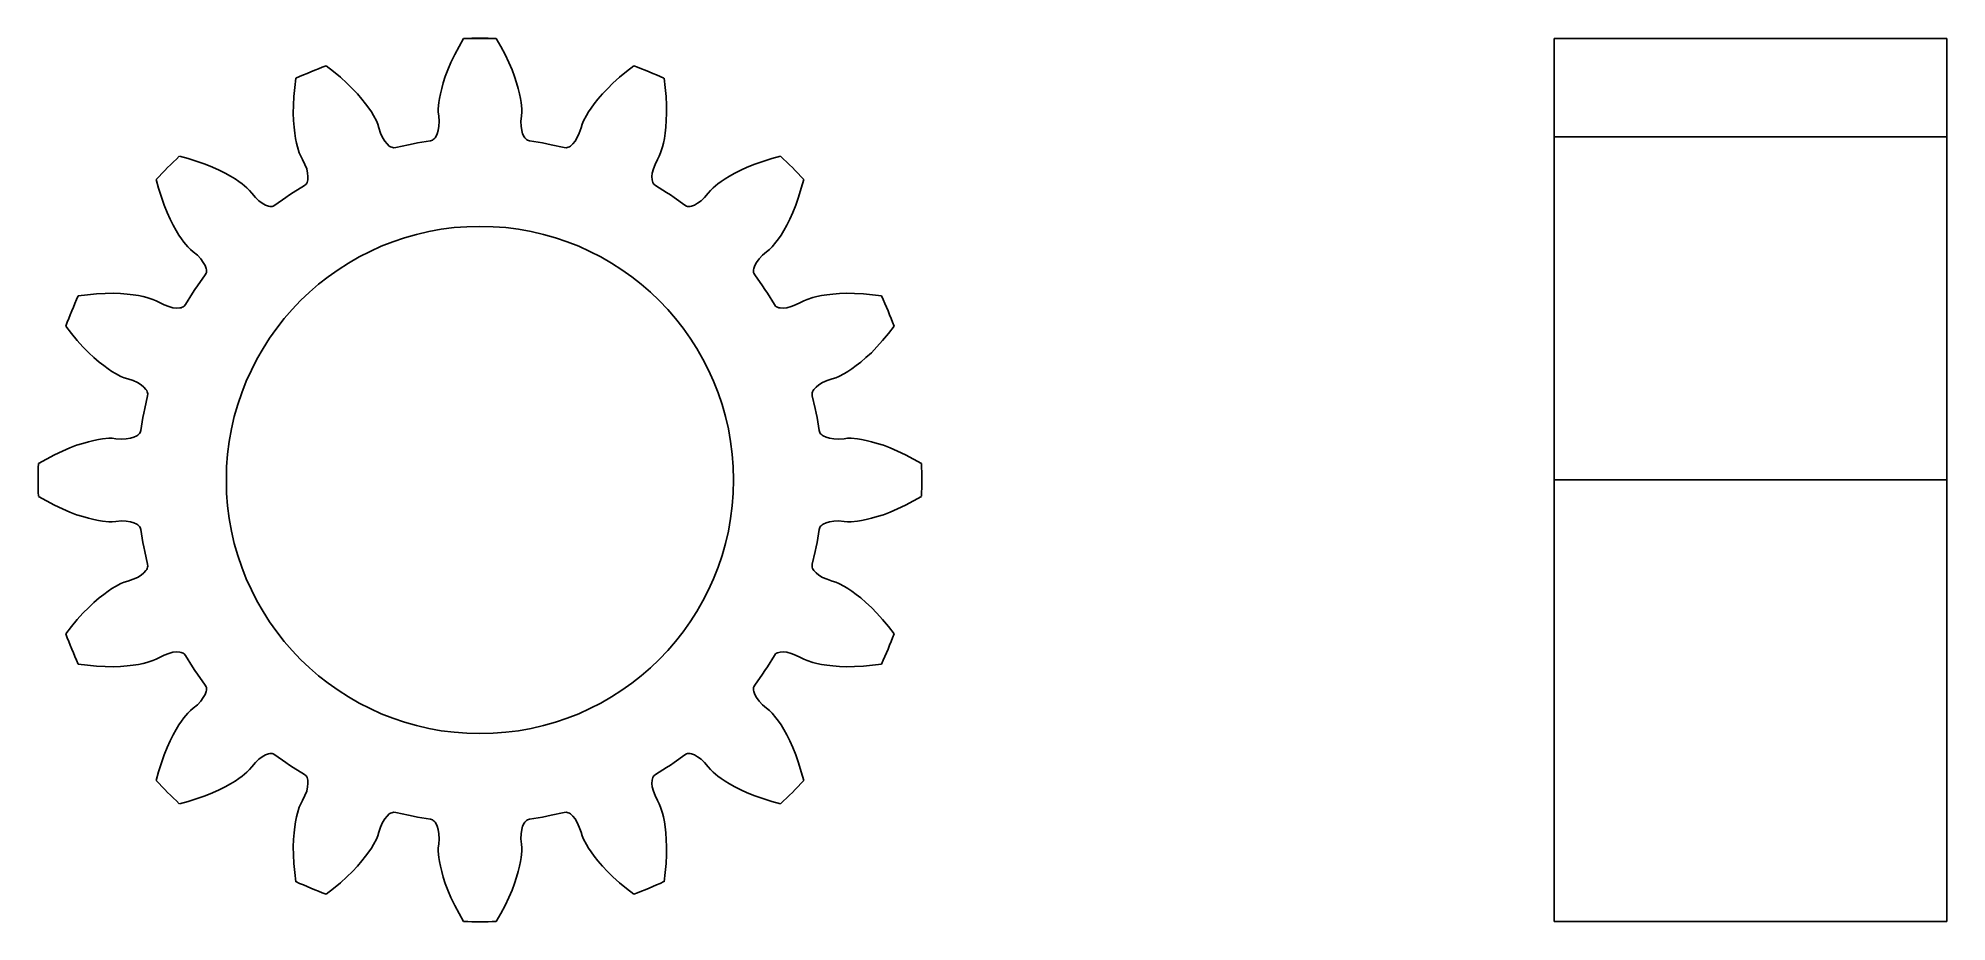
# Model space of a CAD drawing. Header units: millimetres. Extents: x -10140 to 28592, y 169 to 14599.
# Drawn here: x 3180.9 to 3297.5, y 168.6 to 222.6 of the extents above.
import ezdxf

# ---------------------------------------------------------------- set-up
doc = ezdxf.new("R2010")
doc.units = ezdxf.units.MM
doc.header["$LTSCALE"] = 0.2
doc.layers.add('layer1', color=7, linetype='Continuous')
doc.layers.add('layer3', color=7, linetype='Continuous')

msp = doc.modelspace()

# ---------------------------------------------------------------- linework, layer by layer
at = {"linetype": 'Continuous'}
for p, q in [((3206.86, 222.6), (3208.86, 222.6)), ((3273.51, 222.6), (3273.51, 168.64)), ((3273.51, 222.6), (3297.51, 222.6)), ((3273.51, 222.6), (3273.51, 216.6)), ((3297.51, 222.6), (3297.51, 168.64)), ((3273.51, 216.6), (3297.51, 216.6)), ((3273.51, 195.62), (3297.51, 195.62)), ((3273.51, 168.64), (3297.51, 168.64))]:
    msp.add_line(p, q, dxfattribs=at)
msp.add_circle((3207.86, 195.62), 15.5)
msp.add_circle((3207.86, 195.62), 15.5)
at = {"layer": 'layer1'}
for p, q in [((3206.32, 221.62), (3206.58, 222.12)), ((3206.58, 222.12), (3206.86, 222.6)), ((3208.86, 222.6), (3209.14, 222.12)), ((3209.14, 222.12), (3209.4, 221.62)), ((3198.46, 220.93), (3198.9, 220.59)), ((3198.9, 220.59), (3199.34, 220.23)), ((3205.74, 220.28), (3205.9, 220.69)), ((3205.9, 220.69), (3206.09, 221.14)), ((3206.09, 221.14), (3206.32, 221.62)), ((3209.4, 221.62), (3209.63, 221.14)), ((3209.63, 221.14), (3209.82, 220.69)), ((3209.82, 220.69), (3209.98, 220.28)), ((3216.38, 220.23), (3216.82, 220.59)), ((3216.82, 220.59), (3217.26, 220.93)), ((3196.49, 219.05), (3196.54, 219.61)), ((3196.54, 219.61), (3196.61, 220.17)), ((3199.34, 220.23), (3199.73, 219.88)), ((3199.73, 219.88), (3200.08, 219.53)), ((3200.08, 219.53), (3200.38, 219.21)), ((3205.44, 219.22), (3205.52, 219.54)), ((3205.52, 219.54), (3205.62, 219.89)), ((3205.62, 219.89), (3205.74, 220.28)), ((3209.98, 220.28), (3210.1, 219.89)), ((3210.1, 219.89), (3210.2, 219.54)), ((3210.2, 219.54), (3210.28, 219.22)), ((3215.34, 219.21), (3215.65, 219.53)), ((3215.65, 219.53), (3215.99, 219.88)), ((3215.99, 219.88), (3216.38, 220.23)), ((3219.11, 220.17), (3219.18, 219.61)), ((3219.18, 219.61), (3219.24, 219.05)), ((3196.45, 218.04), (3196.46, 218.52)), ((3196.46, 218.52), (3196.49, 219.05)), ((3200.38, 219.21), (3200.65, 218.9)), ((3200.65, 218.9), (3200.87, 218.61)), ((3200.87, 218.61), (3201.07, 218.35)), ((3201.07, 218.35), (3201.23, 218.11)), ((3205.31, 218.31), (3205.35, 218.69)), ((3205.31, 218.09), (3205.31, 218.31)), ((3205.35, 218.69), (3205.39, 218.94)), ((3205.39, 218.94), (3205.44, 219.22)), ((3210.28, 219.22), (3210.34, 218.94)), ((3210.34, 218.94), (3210.37, 218.69)), ((3210.37, 218.69), (3210.41, 218.31)), ((3210.41, 218.31), (3210.41, 218.09)), ((3214.5, 218.11), (3214.65, 218.35)), ((3214.65, 218.35), (3214.85, 218.61)), ((3214.85, 218.61), (3215.07, 218.9)), ((3215.07, 218.9), (3215.34, 219.21)), ((3219.24, 219.05), (3219.26, 218.52)), ((3219.26, 218.52), (3219.27, 218.04)), ((3196.47, 217.59), (3196.45, 218.04)), ((3196.5, 217.18), (3196.47, 217.59)), ((3196.54, 216.82), (3196.5, 217.18)), ((3201.23, 218.11), (3201.35, 217.89)), ((3201.35, 217.89), (3201.53, 217.56)), ((3201.53, 217.56), (3201.62, 217.36)), ((3201.62, 217.36), (3201.68, 217.14)), ((3201.68, 217.14), (3201.79, 216.82)), ((3205.25, 216.77), (3205.31, 216.98)), ((3205.34, 217.87), (3205.31, 218.09)), ((3205.31, 216.98), (3205.35, 217.24)), ((3205.36, 217.53), (3205.34, 217.87)), ((3205.35, 217.24), (3205.36, 217.53)), ((3210.39, 217.87), (3210.36, 217.53)), ((3210.36, 217.53), (3210.37, 217.24)), ((3210.37, 217.24), (3210.41, 216.98)), ((3210.41, 218.09), (3210.39, 217.87)), ((3210.41, 216.98), (3210.47, 216.77)), ((3213.93, 216.82), (3214.04, 217.14)), ((3214.04, 217.14), (3214.11, 217.36)), ((3214.11, 217.36), (3214.19, 217.56)), ((3214.19, 217.56), (3214.37, 217.89)), ((3214.37, 217.89), (3214.5, 218.11)), ((3219.22, 217.18), (3219.18, 216.82)), ((3219.25, 217.59), (3219.22, 217.18)), ((3219.27, 218.04), (3219.25, 217.59)), ((3196.59, 216.49), (3196.54, 216.82)), ((3196.65, 216.21), (3196.59, 216.49)), ((3196.71, 215.97), (3196.65, 216.21)), ((3196.82, 215.61), (3196.71, 215.97)), ((3201.79, 216.82), (3201.91, 216.55)), ((3201.91, 216.55), (3202.04, 216.33)), ((3202.04, 216.33), (3202.18, 216.16)), ((3202.18, 216.16), (3202.32, 216.03)), ((3202.32, 216.03), (3202.4, 215.98)), ((3202.4, 215.98), (3202.47, 215.95)), ((3202.47, 215.95), (3202.53, 215.93)), ((3202.53, 215.93), (3202.6, 215.92)), ((3202.6, 215.92), (3202.71, 215.93)), ((3202.71, 215.93), (3203.5, 216.11)), ((3203.5, 216.11), (3203.77, 216.17)), ((3203.77, 216.17), (3204.04, 216.22)), ((3204.04, 216.22), (3204.84, 216.35)), ((3204.84, 216.35), (3204.95, 216.38)), ((3204.95, 216.38), (3205.01, 216.42)), ((3205.01, 216.42), (3205.07, 216.47)), ((3205.07, 216.47), (3205.12, 216.52)), ((3205.12, 216.52), (3205.17, 216.59)), ((3205.17, 216.59), (3205.25, 216.77)), ((3210.47, 216.77), (3210.56, 216.59)), ((3210.56, 216.59), (3210.6, 216.52)), ((3210.6, 216.52), (3210.66, 216.47)), ((3210.66, 216.47), (3210.71, 216.42)), ((3210.71, 216.42), (3210.77, 216.38)), ((3210.77, 216.38), (3210.88, 216.35)), ((3210.88, 216.35), (3211.68, 216.22)), ((3211.68, 216.22), (3211.95, 216.17)), ((3211.95, 216.17), (3212.22, 216.11)), ((3212.22, 216.11), (3213.01, 215.93)), ((3213.01, 215.93), (3213.12, 215.92)), ((3213.12, 215.92), (3213.19, 215.93)), ((3213.19, 215.93), (3213.26, 215.95)), ((3213.26, 215.95), (3213.33, 215.98)), ((3213.33, 215.98), (3213.4, 216.03)), ((3213.4, 216.03), (3213.54, 216.16)), ((3213.54, 216.16), (3213.68, 216.33)), ((3213.68, 216.33), (3213.81, 216.55)), ((3213.81, 216.55), (3213.93, 216.82)), ((3219.01, 215.97), (3218.9, 215.61)), ((3219.07, 216.21), (3219.01, 215.97)), ((3219.13, 216.49), (3219.07, 216.21)), ((3219.18, 216.82), (3219.13, 216.49)), ((3189.49, 215.4), (3190.03, 215.26)), ((3190.03, 215.26), (3190.57, 215.09)), ((3190.57, 215.09), (3191.07, 214.92)), ((3191.07, 214.92), (3191.52, 214.74)), ((3191.52, 214.74), (3191.92, 214.55)), ((3196.91, 215.41), (3196.82, 215.61)), ((3197.01, 215.21), (3196.91, 215.41)), ((3197.16, 214.91), (3197.01, 215.21)), ((3197.27, 214.63), (3197.16, 214.91)), ((3197.33, 214.38), (3197.27, 214.63)), ((3218.46, 214.63), (3218.39, 214.38)), ((3218.56, 214.91), (3218.46, 214.63)), ((3218.71, 215.21), (3218.56, 214.91)), ((3218.81, 215.41), (3218.71, 215.21)), ((3218.9, 215.61), (3218.81, 215.41)), ((3223.8, 214.55), (3224.2, 214.74)), ((3224.2, 214.74), (3224.66, 214.92)), ((3224.66, 214.92), (3225.15, 215.09)), ((3225.15, 215.09), (3225.69, 215.26)), ((3225.69, 215.26), (3226.23, 215.4)), ((3188.22, 213.45), (3188.08, 213.99)), ((3191.92, 214.55), (3192.29, 214.37)), ((3192.29, 214.37), (3192.61, 214.19)), ((3192.61, 214.19), (3192.89, 214.02)), ((3192.89, 214.02), (3193.12, 213.86)), ((3193.12, 213.86), (3193.33, 213.71)), ((3193.33, 213.71), (3193.62, 213.47)), ((3193.62, 213.47), (3193.77, 213.31)), ((3196.45, 213.19), (3197.14, 213.62)), ((3197.14, 213.62), (3197.23, 213.69)), ((3197.23, 213.69), (3197.27, 213.75)), ((3197.27, 213.75), (3197.3, 213.81)), ((3197.3, 213.81), (3197.33, 213.88)), ((3197.35, 214.16), (3197.33, 214.38)), ((3197.33, 213.88), (3197.34, 213.97)), ((3197.34, 213.97), (3197.35, 214.16)), ((3218.39, 214.38), (3218.37, 214.16)), ((3218.37, 214.16), (3218.38, 213.97)), ((3218.38, 213.97), (3218.4, 213.88)), ((3218.4, 213.88), (3218.42, 213.81)), ((3218.42, 213.81), (3218.45, 213.75)), ((3218.45, 213.75), (3218.49, 213.69)), ((3218.49, 213.69), (3218.58, 213.62)), ((3218.58, 213.62), (3219.27, 213.19)), ((3221.95, 213.31), (3222.11, 213.47)), ((3222.11, 213.47), (3222.4, 213.71)), ((3222.4, 213.71), (3222.6, 213.86)), ((3222.6, 213.86), (3222.84, 214.02)), ((3222.84, 214.02), (3223.11, 214.19)), ((3223.11, 214.19), (3223.43, 214.37)), ((3223.43, 214.37), (3223.8, 214.55)), ((3227.65, 213.99), (3227.5, 213.45)), ((3188.39, 212.91), (3188.22, 213.45)), ((3188.56, 212.41), (3188.39, 212.91)), ((3188.75, 211.96), (3188.56, 212.41)), ((3193.77, 213.31), (3193.91, 213.14)), ((3193.91, 213.14), (3194.14, 212.89)), ((3194.14, 212.89), (3194.35, 212.68)), ((3194.35, 212.68), (3194.56, 212.53)), ((3194.56, 212.53), (3194.76, 212.42)), ((3194.76, 212.42), (3194.94, 212.36)), ((3194.94, 212.36), (3195.02, 212.34)), ((3195.02, 212.34), (3195.1, 212.34)), ((3195.1, 212.34), (3195.17, 212.34)), ((3195.17, 212.34), (3195.23, 212.36)), ((3195.23, 212.36), (3195.33, 212.41)), ((3195.33, 212.41), (3195.99, 212.89)), ((3195.99, 212.89), (3196.22, 213.04)), ((3196.22, 213.04), (3196.45, 213.19)), ((3219.27, 213.19), (3219.5, 213.04)), ((3219.5, 213.04), (3219.73, 212.89)), ((3219.73, 212.89), (3220.39, 212.41)), ((3220.39, 212.41), (3220.49, 212.36)), ((3220.49, 212.36), (3220.55, 212.34)), ((3220.55, 212.34), (3220.63, 212.34)), ((3220.63, 212.34), (3220.7, 212.34)), ((3220.7, 212.34), (3220.79, 212.36)), ((3220.79, 212.36), (3220.97, 212.42)), ((3220.97, 212.42), (3221.16, 212.53)), ((3221.16, 212.53), (3221.37, 212.68)), ((3221.37, 212.68), (3221.59, 212.89)), ((3221.59, 212.89), (3221.81, 213.14)), ((3221.81, 213.14), (3221.95, 213.31)), ((3227.16, 212.41), (3226.98, 211.96)), ((3227.33, 212.91), (3227.16, 212.41)), ((3227.5, 213.45), (3227.33, 212.91)), ((3188.93, 211.56), (3188.75, 211.96)), ((3189.11, 211.19), (3188.93, 211.56)), ((3189.29, 210.87), (3189.11, 211.19)), ((3226.61, 211.19), (3226.43, 210.87)), ((3226.79, 211.56), (3226.61, 211.19)), ((3226.98, 211.96), (3226.79, 211.56)), ((3189.46, 210.59), (3189.29, 210.87)), ((3189.62, 210.36), (3189.46, 210.59)), ((3189.77, 210.15), (3189.62, 210.36)), ((3190.01, 209.86), (3189.77, 210.15)), ((3225.95, 210.15), (3225.71, 209.86)), ((3226.1, 210.36), (3225.95, 210.15)), ((3226.26, 210.59), (3226.1, 210.36)), ((3226.43, 210.87), (3226.26, 210.59)), ((3190.17, 209.71), (3190.01, 209.86)), ((3190.34, 209.57), (3190.17, 209.71)), ((3190.59, 209.35), (3190.34, 209.57)), ((3190.8, 209.13), (3190.59, 209.35)), ((3190.95, 208.92), (3190.8, 209.13)), ((3191.06, 208.72), (3190.95, 208.92)), ((3224.77, 208.92), (3224.66, 208.72)), ((3224.92, 209.13), (3224.77, 208.92)), ((3225.13, 209.35), (3224.92, 209.13)), ((3225.38, 209.57), (3225.13, 209.35)), ((3225.55, 209.71), (3225.38, 209.57)), ((3225.71, 209.86), (3225.55, 209.71)), ((3190.6, 207.49), (3191.07, 208.15)), ((3191.12, 208.54), (3191.06, 208.72)), ((3191.07, 208.15), (3191.12, 208.25)), ((3191.14, 208.46), (3191.12, 208.54)), ((3191.12, 208.25), (3191.14, 208.31)), ((3191.14, 208.38), (3191.14, 208.46)), ((3191.14, 208.31), (3191.14, 208.38)), ((3224.6, 208.54), (3224.58, 208.46)), ((3224.58, 208.46), (3224.58, 208.38)), ((3224.58, 208.38), (3224.58, 208.31)), ((3224.58, 208.31), (3224.6, 208.25)), ((3224.66, 208.72), (3224.6, 208.54)), ((3224.6, 208.25), (3224.65, 208.15)), ((3224.65, 208.15), (3225.13, 207.49)), ((3183.31, 206.87), (3183.87, 206.94)), ((3183.87, 206.94), (3184.43, 206.99)), ((3184.43, 206.99), (3184.96, 207.02)), ((3184.96, 207.02), (3185.45, 207.03)), ((3185.45, 207.03), (3185.89, 207.01)), ((3185.89, 207.01), (3186.3, 206.98)), ((3186.3, 206.98), (3186.66, 206.94)), ((3186.66, 206.94), (3186.99, 206.89)), ((3186.99, 206.89), (3187.27, 206.83)), ((3187.27, 206.83), (3187.51, 206.77)), ((3187.51, 206.77), (3187.87, 206.66)), ((3187.87, 206.66), (3188.07, 206.57)), ((3188.07, 206.57), (3188.27, 206.47)), ((3188.27, 206.47), (3188.57, 206.32)), ((3189.86, 206.34), (3190.29, 207.03)), ((3190.29, 207.03), (3190.44, 207.26)), ((3190.44, 207.26), (3190.6, 207.49)), ((3225.13, 207.49), (3225.28, 207.26)), ((3225.28, 207.26), (3225.43, 207.03)), ((3225.43, 207.03), (3225.86, 206.34)), ((3227.15, 206.32), (3227.45, 206.47)), ((3227.45, 206.47), (3227.65, 206.57)), ((3227.65, 206.57), (3227.85, 206.66)), ((3227.85, 206.66), (3228.21, 206.77)), ((3228.21, 206.77), (3228.45, 206.83)), ((3228.45, 206.83), (3228.74, 206.89)), ((3228.74, 206.89), (3229.06, 206.94)), ((3229.06, 206.94), (3229.42, 206.98)), ((3229.42, 206.98), (3229.83, 207.01)), ((3229.83, 207.01), (3230.28, 207.03)), ((3230.28, 207.03), (3230.76, 207.02)), ((3230.76, 207.02), (3231.29, 206.99)), ((3231.29, 206.99), (3231.85, 206.94)), ((3231.85, 206.94), (3232.41, 206.87)), ((3188.57, 206.32), (3188.85, 206.22)), ((3188.85, 206.22), (3189.1, 206.15)), ((3189.1, 206.15), (3189.32, 206.13)), ((3189.32, 206.13), (3189.51, 206.14)), ((3189.51, 206.14), (3189.6, 206.15)), ((3189.6, 206.15), (3189.67, 206.18)), ((3189.67, 206.18), (3189.73, 206.21)), ((3189.73, 206.21), (3189.79, 206.25)), ((3189.79, 206.25), (3189.86, 206.34)), ((3225.86, 206.34), (3225.93, 206.25)), ((3225.93, 206.25), (3225.99, 206.21)), ((3225.99, 206.21), (3226.05, 206.18)), ((3226.05, 206.18), (3226.12, 206.15)), ((3226.12, 206.15), (3226.21, 206.14)), ((3226.21, 206.14), (3226.4, 206.13)), ((3226.4, 206.13), (3226.62, 206.15)), ((3226.62, 206.15), (3226.87, 206.22)), ((3226.87, 206.22), (3227.15, 206.32)), ((3182.89, 204.58), (3182.55, 205.02)), ((3183.25, 204.14), (3182.89, 204.58)), ((3183.6, 203.75), (3183.25, 204.14)), ((3232.47, 204.14), (3232.12, 203.75)), ((3232.83, 204.58), (3232.47, 204.14)), ((3233.17, 205.02), (3232.83, 204.58)), ((3183.95, 203.4), (3183.6, 203.75)), ((3184.27, 203.1), (3183.95, 203.4)), ((3184.58, 202.83), (3184.27, 203.1)), ((3231.45, 203.1), (3231.14, 202.83)), ((3231.78, 203.4), (3231.45, 203.1)), ((3232.12, 203.75), (3231.78, 203.4)), ((3184.87, 202.61), (3184.58, 202.83)), ((3185.13, 202.41), (3184.87, 202.61)), ((3185.37, 202.26), (3185.13, 202.41)), ((3185.59, 202.13), (3185.37, 202.26)), ((3185.92, 201.95), (3185.59, 202.13)), ((3186.12, 201.86), (3185.92, 201.95)), ((3186.34, 201.8), (3186.12, 201.86)), ((3186.66, 201.69), (3186.34, 201.8)), ((3229.38, 201.8), (3229.07, 201.69)), ((3229.6, 201.86), (3229.38, 201.8)), ((3229.8, 201.95), (3229.6, 201.86)), ((3230.13, 202.13), (3229.8, 201.95)), ((3230.35, 202.26), (3230.13, 202.13)), ((3230.59, 202.41), (3230.35, 202.26)), ((3230.85, 202.61), (3230.59, 202.41)), ((3231.14, 202.83), (3230.85, 202.61)), ((3186.93, 201.57), (3186.66, 201.69)), ((3187.15, 201.44), (3186.93, 201.57)), ((3187.32, 201.3), (3187.15, 201.44)), ((3187.45, 201.16), (3187.32, 201.3)), ((3187.37, 199.98), (3187.55, 200.77)), ((3187.5, 201.09), (3187.45, 201.16)), ((3187.53, 201.01), (3187.5, 201.09)), ((3187.55, 200.95), (3187.53, 201.01)), ((3187.56, 200.88), (3187.55, 200.95)), ((3187.55, 200.77), (3187.56, 200.88)), ((3228.17, 200.95), (3228.16, 200.88)), ((3228.16, 200.88), (3228.17, 200.77)), ((3228.19, 201.01), (3228.17, 200.95)), ((3228.17, 200.77), (3228.35, 199.98)), ((3228.22, 201.09), (3228.19, 201.01)), ((3228.27, 201.16), (3228.22, 201.09)), ((3228.4, 201.3), (3228.27, 201.16)), ((3228.57, 201.44), (3228.4, 201.3)), ((3228.8, 201.57), (3228.57, 201.44)), ((3229.07, 201.69), (3228.8, 201.57)), ((3187.26, 199.44), (3187.31, 199.71)), ((3187.31, 199.71), (3187.37, 199.98)), ((3228.35, 199.98), (3228.41, 199.71)), ((3228.41, 199.71), (3228.46, 199.44)), ((3186.71, 198.23), (3186.89, 198.32)), ((3186.89, 198.32), (3186.96, 198.36)), ((3186.96, 198.36), (3187.01, 198.42)), ((3187.01, 198.42), (3187.06, 198.47)), ((3187.06, 198.47), (3187.1, 198.53)), ((3187.1, 198.53), (3187.13, 198.64)), ((3187.13, 198.64), (3187.26, 199.44)), ((3228.46, 199.44), (3228.59, 198.64)), ((3228.59, 198.64), (3228.63, 198.53)), ((3228.63, 198.53), (3228.66, 198.47)), ((3228.66, 198.47), (3228.71, 198.42)), ((3228.71, 198.42), (3228.77, 198.36)), ((3228.77, 198.36), (3228.84, 198.32)), ((3228.84, 198.32), (3229.01, 198.23)), ((3181.37, 196.9), (3181.86, 197.16)), ((3181.86, 197.16), (3182.34, 197.39)), ((3182.34, 197.39), (3182.79, 197.58)), ((3182.79, 197.58), (3183.21, 197.74)), ((3183.21, 197.74), (3183.59, 197.86)), ((3183.59, 197.86), (3183.94, 197.96)), ((3183.94, 197.96), (3184.26, 198.04)), ((3184.26, 198.04), (3184.55, 198.1)), ((3184.55, 198.1), (3184.79, 198.13)), ((3184.79, 198.13), (3185.17, 198.17)), ((3185.17, 198.17), (3185.39, 198.17)), ((3185.39, 198.17), (3185.61, 198.14)), ((3185.61, 198.14), (3185.95, 198.12)), ((3185.95, 198.12), (3186.24, 198.13)), ((3186.24, 198.13), (3186.5, 198.17)), ((3186.5, 198.17), (3186.71, 198.23)), ((3229.01, 198.23), (3229.22, 198.17)), ((3229.22, 198.17), (3229.48, 198.13)), ((3229.48, 198.13), (3229.78, 198.12)), ((3229.78, 198.12), (3230.11, 198.14)), ((3230.11, 198.14), (3230.33, 198.17)), ((3230.33, 198.17), (3230.55, 198.17)), ((3230.55, 198.17), (3230.93, 198.13)), ((3230.93, 198.13), (3231.18, 198.1)), ((3231.18, 198.1), (3231.46, 198.04)), ((3231.46, 198.04), (3231.78, 197.96)), ((3231.78, 197.96), (3232.13, 197.86)), ((3232.13, 197.86), (3232.52, 197.74)), ((3232.52, 197.74), (3232.93, 197.58)), ((3232.93, 197.58), (3233.38, 197.39)), ((3233.38, 197.39), (3233.86, 197.16)), ((3233.86, 197.16), (3234.36, 196.9)), ((3180.88, 196.62), (3181.37, 196.9)), ((3234.36, 196.9), (3234.84, 196.62)), ((3181.37, 194.34), (3180.88, 194.62)), ((3181.86, 194.08), (3181.37, 194.34)), ((3182.34, 193.85), (3181.86, 194.08)), ((3182.79, 193.66), (3182.34, 193.85)), ((3183.21, 193.5), (3182.79, 193.66)), ((3232.93, 193.66), (3232.52, 193.5)), ((3233.38, 193.85), (3232.93, 193.66)), ((3233.86, 194.08), (3233.38, 193.85)), ((3234.36, 194.34), (3233.86, 194.08)), ((3234.84, 194.62), (3234.36, 194.34)), ((3183.59, 193.38), (3183.21, 193.5)), ((3183.94, 193.28), (3183.59, 193.38)), ((3184.26, 193.2), (3183.94, 193.28)), ((3184.55, 193.14), (3184.26, 193.2)), ((3184.79, 193.11), (3184.55, 193.14)), ((3185.17, 193.07), (3184.79, 193.11)), ((3185.39, 193.07), (3185.17, 193.07)), ((3185.61, 193.09), (3185.39, 193.07)), ((3185.95, 193.12), (3185.61, 193.09)), ((3186.24, 193.11), (3185.95, 193.12)), ((3186.5, 193.07), (3186.24, 193.11)), ((3186.71, 193.01), (3186.5, 193.07)), ((3186.89, 192.92), (3186.71, 193.01)), ((3186.96, 192.88), (3186.89, 192.92)), ((3187.01, 192.82), (3186.96, 192.88)), ((3187.06, 192.77), (3187.01, 192.82)), ((3187.1, 192.71), (3187.06, 192.77)), ((3187.13, 192.6), (3187.1, 192.71)), ((3187.26, 191.8), (3187.13, 192.6)), ((3228.59, 192.6), (3228.46, 191.8)), ((3228.63, 192.71), (3228.59, 192.6)), ((3228.66, 192.77), (3228.63, 192.71)), ((3228.71, 192.82), (3228.66, 192.77)), ((3228.77, 192.88), (3228.71, 192.82)), ((3228.84, 192.92), (3228.77, 192.88)), ((3229.01, 193.01), (3228.84, 192.92)), ((3229.22, 193.07), (3229.01, 193.01)), ((3229.48, 193.11), (3229.22, 193.07)), ((3229.78, 193.12), (3229.48, 193.11)), ((3230.11, 193.09), (3229.78, 193.12)), ((3230.33, 193.07), (3230.11, 193.09)), ((3230.55, 193.07), (3230.33, 193.07)), ((3230.93, 193.11), (3230.55, 193.07)), ((3231.18, 193.14), (3230.93, 193.11)), ((3231.46, 193.2), (3231.18, 193.14)), ((3231.78, 193.28), (3231.46, 193.2)), ((3232.13, 193.38), (3231.78, 193.28)), ((3232.52, 193.5), (3232.13, 193.38)), ((3187.31, 191.53), (3187.26, 191.8)), ((3187.37, 191.26), (3187.31, 191.53)), ((3228.41, 191.53), (3228.35, 191.26)), ((3228.46, 191.8), (3228.41, 191.53)), ((3187.55, 190.47), (3187.37, 191.26)), ((3187.45, 190.08), (3187.5, 190.15)), ((3187.5, 190.15), (3187.53, 190.22)), ((3187.53, 190.22), (3187.55, 190.29)), ((3187.56, 190.36), (3187.55, 190.47)), ((3187.55, 190.29), (3187.56, 190.36)), ((3228.17, 190.47), (3228.16, 190.36)), ((3228.16, 190.36), (3228.17, 190.29)), ((3228.35, 191.26), (3228.17, 190.47)), ((3228.17, 190.29), (3228.19, 190.22)), ((3228.19, 190.22), (3228.22, 190.15)), ((3228.22, 190.15), (3228.27, 190.08)), ((3185.13, 188.83), (3185.37, 188.98)), ((3185.37, 188.98), (3185.59, 189.11)), ((3185.59, 189.11), (3185.92, 189.29)), ((3185.92, 189.29), (3186.12, 189.37)), ((3186.12, 189.37), (3186.34, 189.44)), ((3186.34, 189.44), (3186.66, 189.55)), ((3186.66, 189.55), (3186.93, 189.67)), ((3186.93, 189.67), (3187.15, 189.8)), ((3187.15, 189.8), (3187.32, 189.94)), ((3187.32, 189.94), (3187.45, 190.08)), ((3228.27, 190.08), (3228.4, 189.94)), ((3228.4, 189.94), (3228.57, 189.8)), ((3228.57, 189.8), (3228.8, 189.67)), ((3228.8, 189.67), (3229.07, 189.55)), ((3229.07, 189.55), (3229.38, 189.44)), ((3229.38, 189.44), (3229.6, 189.37)), ((3229.6, 189.37), (3229.8, 189.29)), ((3229.8, 189.29), (3230.13, 189.11)), ((3230.13, 189.11), (3230.35, 188.98)), ((3230.35, 188.98), (3230.59, 188.83)), ((3183.6, 187.49), (3183.95, 187.83)), ((3183.95, 187.83), (3184.27, 188.14)), ((3184.27, 188.14), (3184.58, 188.41)), ((3184.58, 188.41), (3184.87, 188.63)), ((3184.87, 188.63), (3185.13, 188.83)), ((3230.59, 188.83), (3230.85, 188.63)), ((3230.85, 188.63), (3231.14, 188.41)), ((3231.14, 188.41), (3231.45, 188.14)), ((3231.45, 188.14), (3231.78, 187.83)), ((3231.78, 187.83), (3232.12, 187.49)), ((3182.55, 186.22), (3182.89, 186.66)), ((3182.89, 186.66), (3183.25, 187.1)), ((3183.25, 187.1), (3183.6, 187.49)), ((3232.12, 187.49), (3232.47, 187.1)), ((3232.47, 187.1), (3232.83, 186.66)), ((3232.83, 186.66), (3233.17, 186.22)), ((3183.87, 184.3), (3183.31, 184.37)), ((3186.66, 184.3), (3186.3, 184.26)), ((3186.99, 184.35), (3186.66, 184.3)), ((3187.27, 184.41), (3186.99, 184.35)), ((3187.51, 184.47), (3187.27, 184.41)), ((3187.87, 184.58), (3187.51, 184.47)), ((3188.07, 184.67), (3187.87, 184.58)), ((3188.27, 184.77), (3188.07, 184.67)), ((3188.57, 184.92), (3188.27, 184.77)), ((3188.85, 185.02), (3188.57, 184.92)), ((3189.1, 185.09), (3188.85, 185.02)), ((3189.32, 185.11), (3189.1, 185.09)), ((3189.51, 185.1), (3189.32, 185.11)), ((3189.6, 185.08), (3189.51, 185.1)), ((3189.67, 185.06), (3189.6, 185.08)), ((3189.73, 185.03), (3189.67, 185.06)), ((3189.79, 184.99), (3189.73, 185.03)), ((3189.86, 184.9), (3189.79, 184.99)), ((3190.29, 184.21), (3189.86, 184.9)), ((3225.86, 184.9), (3225.43, 184.21)), ((3225.93, 184.99), (3225.86, 184.9)), ((3225.99, 185.03), (3225.93, 184.99)), ((3226.05, 185.06), (3225.99, 185.03)), ((3226.12, 185.08), (3226.05, 185.06)), ((3226.21, 185.1), (3226.12, 185.08)), ((3226.4, 185.11), (3226.21, 185.1)), ((3226.62, 185.09), (3226.4, 185.11)), ((3226.87, 185.02), (3226.62, 185.09)), ((3227.15, 184.92), (3226.87, 185.02)), ((3227.45, 184.77), (3227.15, 184.92)), ((3227.65, 184.67), (3227.45, 184.77)), ((3227.85, 184.58), (3227.65, 184.67)), ((3228.21, 184.47), (3227.85, 184.58)), ((3228.45, 184.41), (3228.21, 184.47)), ((3228.74, 184.35), (3228.45, 184.41)), ((3229.06, 184.3), (3228.74, 184.35)), ((3229.42, 184.26), (3229.06, 184.3)), ((3232.41, 184.37), (3231.85, 184.3)), ((3184.43, 184.25), (3183.87, 184.3)), ((3184.96, 184.22), (3184.43, 184.25)), ((3185.45, 184.21), (3184.96, 184.22)), ((3185.89, 184.23), (3185.45, 184.21)), ((3186.3, 184.26), (3185.89, 184.23)), ((3190.44, 183.98), (3190.29, 184.21)), ((3190.6, 183.75), (3190.44, 183.98)), ((3191.07, 183.09), (3190.6, 183.75)), ((3225.13, 183.75), (3224.65, 183.09)), ((3225.28, 183.98), (3225.13, 183.75)), ((3225.43, 184.21), (3225.28, 183.98)), ((3229.83, 184.23), (3229.42, 184.26)), ((3230.28, 184.21), (3229.83, 184.23)), ((3230.76, 184.22), (3230.28, 184.21)), ((3231.29, 184.25), (3230.76, 184.22)), ((3231.85, 184.3), (3231.29, 184.25)), ((3190.59, 181.89), (3190.8, 182.11)), ((3190.8, 182.11), (3190.95, 182.32)), ((3190.95, 182.32), (3191.06, 182.51)), ((3191.06, 182.51), (3191.12, 182.69)), ((3191.12, 182.99), (3191.07, 183.09)), ((3191.14, 182.93), (3191.12, 182.99)), ((3191.12, 182.69), (3191.14, 182.78)), ((3191.14, 182.86), (3191.14, 182.93)), ((3191.14, 182.78), (3191.14, 182.86)), ((3224.6, 182.99), (3224.58, 182.93)), ((3224.58, 182.93), (3224.58, 182.86)), ((3224.58, 182.86), (3224.58, 182.78)), ((3224.58, 182.78), (3224.6, 182.69)), ((3224.65, 183.09), (3224.6, 182.99)), ((3224.6, 182.69), (3224.66, 182.51)), ((3224.66, 182.51), (3224.77, 182.32)), ((3224.77, 182.32), (3224.92, 182.11)), ((3224.92, 182.11), (3225.13, 181.89)), ((3189.46, 180.65), (3189.62, 180.88)), ((3189.62, 180.88), (3189.77, 181.09)), ((3189.77, 181.09), (3190.01, 181.37)), ((3190.01, 181.37), (3190.17, 181.53)), ((3190.17, 181.53), (3190.34, 181.67)), ((3190.34, 181.67), (3190.59, 181.89)), ((3225.13, 181.89), (3225.38, 181.67)), ((3225.38, 181.67), (3225.55, 181.53)), ((3225.55, 181.53), (3225.71, 181.37)), ((3225.71, 181.37), (3225.95, 181.09)), ((3225.95, 181.09), (3226.1, 180.88)), ((3226.1, 180.88), (3226.26, 180.65)), ((3188.75, 179.28), (3188.93, 179.68)), ((3188.93, 179.68), (3189.11, 180.05)), ((3189.11, 180.05), (3189.29, 180.37)), ((3189.29, 180.37), (3189.46, 180.65)), ((3226.26, 180.65), (3226.43, 180.37)), ((3226.43, 180.37), (3226.61, 180.05)), ((3226.61, 180.05), (3226.79, 179.68)), ((3226.79, 179.68), (3226.98, 179.28)), ((3188.39, 178.33), (3188.56, 178.82)), ((3188.56, 178.82), (3188.75, 179.28)), ((3194.35, 178.56), (3194.14, 178.35)), ((3194.56, 178.71), (3194.35, 178.56)), ((3194.76, 178.82), (3194.56, 178.71)), ((3194.94, 178.88), (3194.76, 178.82)), ((3195.02, 178.9), (3194.94, 178.88)), ((3195.1, 178.9), (3195.02, 178.9)), ((3195.17, 178.9), (3195.1, 178.9)), ((3195.23, 178.88), (3195.17, 178.9)), ((3195.33, 178.83), (3195.23, 178.88)), ((3195.99, 178.35), (3195.33, 178.83)), ((3220.39, 178.83), (3219.73, 178.35)), ((3220.49, 178.88), (3220.39, 178.83)), ((3220.55, 178.9), (3220.49, 178.88)), ((3220.63, 178.9), (3220.55, 178.9)), ((3220.7, 178.9), (3220.63, 178.9)), ((3220.79, 178.88), (3220.7, 178.9)), ((3220.97, 178.82), (3220.79, 178.88)), ((3221.16, 178.71), (3220.97, 178.82)), ((3221.37, 178.56), (3221.16, 178.71)), ((3221.59, 178.35), (3221.37, 178.56)), ((3226.98, 179.28), (3227.16, 178.82)), ((3227.16, 178.82), (3227.33, 178.33)), ((3188.08, 177.25), (3188.22, 177.79)), ((3188.22, 177.79), (3188.39, 178.33)), ((3193.12, 177.38), (3192.89, 177.22)), ((3193.33, 177.53), (3193.12, 177.38)), ((3193.62, 177.77), (3193.33, 177.53)), ((3193.77, 177.93), (3193.62, 177.77)), ((3193.91, 178.1), (3193.77, 177.93)), ((3194.14, 178.35), (3193.91, 178.1)), ((3196.22, 178.2), (3195.99, 178.35)), ((3196.45, 178.05), (3196.22, 178.2)), ((3197.14, 177.62), (3196.45, 178.05)), ((3197.23, 177.55), (3197.14, 177.62)), ((3197.27, 177.49), (3197.23, 177.55)), ((3197.3, 177.43), (3197.27, 177.49)), ((3197.33, 177.36), (3197.3, 177.43)), ((3197.34, 177.27), (3197.33, 177.36)), ((3218.4, 177.36), (3218.38, 177.27)), ((3218.42, 177.43), (3218.4, 177.36)), ((3218.45, 177.49), (3218.42, 177.43)), ((3218.49, 177.55), (3218.45, 177.49)), ((3218.58, 177.62), (3218.49, 177.55)), ((3219.27, 178.05), (3218.58, 177.62)), ((3219.5, 178.2), (3219.27, 178.05)), ((3219.73, 178.35), (3219.5, 178.2)), ((3221.81, 178.1), (3221.59, 178.35)), ((3221.95, 177.93), (3221.81, 178.1)), ((3222.11, 177.77), (3221.95, 177.93)), ((3222.4, 177.53), (3222.11, 177.77)), ((3222.6, 177.38), (3222.4, 177.53)), ((3222.84, 177.22), (3222.6, 177.38)), ((3227.33, 178.33), (3227.5, 177.79)), ((3227.5, 177.79), (3227.65, 177.25)), ((3190.57, 176.15), (3190.03, 175.98)), ((3191.07, 176.32), (3190.57, 176.15)), ((3191.52, 176.5), (3191.07, 176.32)), ((3191.92, 176.69), (3191.52, 176.5)), ((3192.29, 176.87), (3191.92, 176.69)), ((3192.61, 177.05), (3192.29, 176.87)), ((3192.89, 177.22), (3192.61, 177.05)), ((3197.01, 176.03), (3197.16, 176.33)), ((3197.16, 176.33), (3197.27, 176.61)), ((3197.27, 176.61), (3197.33, 176.86)), ((3197.33, 176.86), (3197.35, 177.08)), ((3197.35, 177.08), (3197.34, 177.27)), ((3218.38, 177.27), (3218.37, 177.08)), ((3218.37, 177.08), (3218.39, 176.86)), ((3218.39, 176.86), (3218.46, 176.61)), ((3218.46, 176.61), (3218.56, 176.33)), ((3218.56, 176.33), (3218.71, 176.03)), ((3223.11, 177.05), (3222.84, 177.22)), ((3223.43, 176.87), (3223.11, 177.05)), ((3223.8, 176.69), (3223.43, 176.87)), ((3224.2, 176.5), (3223.8, 176.69)), ((3224.66, 176.32), (3224.2, 176.5)), ((3225.15, 176.15), (3224.66, 176.32)), ((3225.69, 175.98), (3225.15, 176.15)), ((3190.03, 175.98), (3189.49, 175.84)), ((3196.59, 174.74), (3196.65, 175.03)), ((3196.65, 175.03), (3196.71, 175.27)), ((3196.71, 175.27), (3196.82, 175.63)), ((3196.82, 175.63), (3196.91, 175.83)), ((3196.91, 175.83), (3197.01, 176.03)), ((3202.18, 175.08), (3202.04, 174.91)), ((3202.32, 175.21), (3202.18, 175.08)), ((3202.4, 175.26), (3202.32, 175.21)), ((3202.47, 175.29), (3202.4, 175.26)), ((3202.53, 175.31), (3202.47, 175.29)), ((3202.6, 175.32), (3202.53, 175.31)), ((3202.71, 175.31), (3202.6, 175.32)), ((3203.5, 175.13), (3202.71, 175.31)), ((3203.77, 175.07), (3203.5, 175.13)), ((3204.04, 175.02), (3203.77, 175.07)), ((3204.84, 174.89), (3204.04, 175.02)), ((3211.68, 175.02), (3210.88, 174.89)), ((3211.95, 175.07), (3211.68, 175.02)), ((3212.22, 175.13), (3211.95, 175.07)), ((3213.01, 175.31), (3212.22, 175.13)), ((3213.12, 175.32), (3213.01, 175.31)), ((3213.19, 175.31), (3213.12, 175.32)), ((3213.26, 175.29), (3213.19, 175.31)), ((3213.33, 175.26), (3213.26, 175.29)), ((3213.4, 175.21), (3213.33, 175.26)), ((3213.54, 175.08), (3213.4, 175.21)), ((3213.68, 174.91), (3213.54, 175.08)), ((3218.71, 176.03), (3218.81, 175.83)), ((3218.81, 175.83), (3218.9, 175.63)), ((3218.9, 175.63), (3219.01, 175.27)), ((3219.01, 175.27), (3219.07, 175.03)), ((3219.07, 175.03), (3219.13, 174.74)), ((3226.23, 175.84), (3225.69, 175.98)), ((3196.47, 173.65), (3196.5, 174.06)), ((3196.5, 174.06), (3196.54, 174.42)), ((3196.54, 174.42), (3196.59, 174.74)), ((3201.62, 173.88), (3201.53, 173.68)), ((3201.68, 174.1), (3201.62, 173.88)), ((3201.79, 174.41), (3201.68, 174.1)), ((3201.91, 174.69), (3201.79, 174.41)), ((3202.04, 174.91), (3201.91, 174.69)), ((3204.95, 174.85), (3204.84, 174.89)), ((3205.01, 174.82), (3204.95, 174.85)), ((3205.07, 174.77), (3205.01, 174.82)), ((3205.12, 174.71), (3205.07, 174.77)), ((3205.17, 174.65), (3205.12, 174.71)), ((3205.25, 174.47), (3205.17, 174.65)), ((3205.31, 174.26), (3205.25, 174.47)), ((3205.35, 174), (3205.31, 174.26)), ((3205.36, 173.7), (3205.35, 174)), ((3210.37, 174), (3210.36, 173.7)), ((3210.41, 174.26), (3210.37, 174)), ((3210.47, 174.47), (3210.41, 174.26)), ((3210.56, 174.65), (3210.47, 174.47)), ((3210.6, 174.71), (3210.56, 174.65)), ((3210.66, 174.77), (3210.6, 174.71)), ((3210.71, 174.82), (3210.66, 174.77)), ((3210.77, 174.85), (3210.71, 174.82)), ((3210.88, 174.89), (3210.77, 174.85)), ((3213.81, 174.69), (3213.68, 174.91)), ((3213.93, 174.41), (3213.81, 174.69)), ((3214.04, 174.1), (3213.93, 174.41)), ((3214.11, 173.88), (3214.04, 174.1)), ((3214.19, 173.68), (3214.11, 173.88)), ((3219.13, 174.74), (3219.18, 174.42)), ((3219.18, 174.42), (3219.22, 174.06)), ((3219.22, 174.06), (3219.25, 173.65)), ((3196.45, 173.2), (3196.47, 173.65)), ((3196.46, 172.72), (3196.45, 173.2)), ((3196.49, 172.19), (3196.46, 172.72)), ((3201.07, 172.89), (3200.87, 172.63)), ((3201.23, 173.13), (3201.07, 172.89)), ((3201.35, 173.35), (3201.23, 173.13)), ((3201.53, 173.68), (3201.35, 173.35)), ((3205.31, 173.15), (3205.34, 173.37)), ((3205.31, 172.93), (3205.31, 173.15)), ((3205.35, 172.55), (3205.31, 172.93)), ((3205.34, 173.37), (3205.36, 173.7)), ((3210.36, 173.7), (3210.39, 173.37)), ((3210.41, 172.93), (3210.37, 172.55)), ((3210.39, 173.37), (3210.41, 173.15)), ((3210.41, 173.15), (3210.41, 172.93)), ((3214.37, 173.35), (3214.19, 173.68)), ((3214.5, 173.13), (3214.37, 173.35)), ((3214.65, 172.89), (3214.5, 173.13)), ((3214.85, 172.63), (3214.65, 172.89)), ((3219.26, 172.72), (3219.24, 172.19)), ((3219.25, 173.65), (3219.27, 173.2)), ((3219.27, 173.2), (3219.26, 172.72)), ((3196.54, 171.63), (3196.49, 172.19)), ((3196.61, 171.07), (3196.54, 171.63)), ((3200.08, 171.7), (3199.73, 171.36)), ((3200.38, 172.03), (3200.08, 171.7)), ((3200.65, 172.34), (3200.38, 172.03)), ((3200.87, 172.63), (3200.65, 172.34)), ((3205.39, 172.3), (3205.35, 172.55)), ((3205.44, 172.02), (3205.39, 172.3)), ((3205.52, 171.7), (3205.44, 172.02)), ((3205.62, 171.35), (3205.52, 171.7)), ((3210.2, 171.7), (3210.1, 171.35)), ((3210.28, 172.02), (3210.2, 171.7)), ((3210.34, 172.3), (3210.28, 172.02)), ((3210.37, 172.55), (3210.34, 172.3)), ((3215.07, 172.34), (3214.85, 172.63)), ((3215.34, 172.03), (3215.07, 172.34)), ((3215.65, 171.7), (3215.34, 172.03)), ((3215.99, 171.36), (3215.65, 171.7)), ((3219.18, 171.63), (3219.11, 171.07)), ((3219.24, 172.19), (3219.18, 171.63)), ((3198.9, 170.65), (3198.46, 170.31)), ((3199.34, 171.01), (3198.9, 170.65)), ((3199.73, 171.36), (3199.34, 171.01)), ((3205.74, 170.96), (3205.62, 171.35)), ((3205.9, 170.55), (3205.74, 170.96)), ((3206.09, 170.1), (3205.9, 170.55)), ((3209.82, 170.55), (3209.63, 170.1)), ((3209.98, 170.96), (3209.82, 170.55)), ((3210.1, 171.35), (3209.98, 170.96)), ((3216.38, 171.01), (3215.99, 171.36)), ((3216.82, 170.65), (3216.38, 171.01)), ((3217.26, 170.31), (3216.82, 170.65)), ((3206.32, 169.62), (3206.09, 170.1)), ((3206.58, 169.12), (3206.32, 169.62)), ((3209.4, 169.62), (3209.14, 169.12)), ((3209.63, 170.1), (3209.4, 169.62)), ((3206.86, 168.64), (3206.58, 169.12)), ((3209.14, 169.12), (3208.86, 168.64))]:
    msp.add_line(p, q, dxfattribs=at)
for start, end in [(87.8819, 92.1181), (110.3819, 114.6181), (65.3819, 69.6181), (132.8819, 137.1181), (42.8819, 47.1181), (155.3819, 159.6181), (20.3819, 24.6181), (177.8819, 182.1181), (357.8819, 2.1181), (200.3819, 204.6181), (335.3819, 339.6181), (222.8819, 227.1181), (312.8819, 317.1181), (245.3819, 249.6181), (290.3819, 294.6181), (267.8819, 272.1181)]:
    msp.add_arc((3207.86, 195.62), 27, start, end, dxfattribs=at)
at = {"layer": 'layer3'}
for p, q in [((3206.32, 221.62), (3206.58, 222.12)), ((3206.58, 222.12), (3206.86, 222.6)), ((3208.86, 222.6), (3209.14, 222.12)), ((3209.14, 222.12), (3209.4, 221.62)), ((3198.46, 220.93), (3198.9, 220.59)), ((3198.9, 220.59), (3199.34, 220.23)), ((3205.74, 220.28), (3205.9, 220.69)), ((3205.9, 220.69), (3206.09, 221.14)), ((3206.09, 221.14), (3206.32, 221.62)), ((3209.4, 221.62), (3209.63, 221.14)), ((3209.63, 221.14), (3209.82, 220.69)), ((3209.82, 220.69), (3209.98, 220.28)), ((3216.38, 220.23), (3216.82, 220.59)), ((3216.82, 220.59), (3217.26, 220.93)), ((3196.49, 219.05), (3196.54, 219.61)), ((3196.54, 219.61), (3196.61, 220.17)), ((3199.34, 220.23), (3199.73, 219.88)), ((3199.73, 219.88), (3200.08, 219.53)), ((3200.08, 219.53), (3200.38, 219.21)), ((3205.44, 219.22), (3205.52, 219.54)), ((3205.52, 219.54), (3205.62, 219.89)), ((3205.62, 219.89), (3205.74, 220.28)), ((3209.98, 220.28), (3210.1, 219.89)), ((3210.1, 219.89), (3210.2, 219.54)), ((3210.2, 219.54), (3210.28, 219.22)), ((3215.34, 219.21), (3215.65, 219.53)), ((3215.65, 219.53), (3215.99, 219.88)), ((3215.99, 219.88), (3216.38, 220.23)), ((3219.11, 220.17), (3219.18, 219.61)), ((3219.18, 219.61), (3219.24, 219.05)), ((3196.45, 218.04), (3196.46, 218.52)), ((3196.46, 218.52), (3196.49, 219.05)), ((3200.38, 219.21), (3200.65, 218.9)), ((3200.65, 218.9), (3200.87, 218.61)), ((3200.87, 218.61), (3201.07, 218.35)), ((3201.07, 218.35), (3201.23, 218.11)), ((3205.31, 218.31), (3205.35, 218.69)), ((3205.31, 218.09), (3205.31, 218.31)), ((3205.35, 218.69), (3205.39, 218.94)), ((3205.39, 218.94), (3205.44, 219.22)), ((3210.28, 219.22), (3210.34, 218.94)), ((3210.34, 218.94), (3210.37, 218.69)), ((3210.37, 218.69), (3210.41, 218.31)), ((3210.41, 218.31), (3210.41, 218.09)), ((3214.5, 218.11), (3214.65, 218.35)), ((3214.65, 218.35), (3214.85, 218.61)), ((3214.85, 218.61), (3215.07, 218.9)), ((3215.07, 218.9), (3215.34, 219.21)), ((3219.24, 219.05), (3219.26, 218.52)), ((3219.26, 218.52), (3219.27, 218.04)), ((3196.47, 217.59), (3196.45, 218.04)), ((3196.5, 217.18), (3196.47, 217.59)), ((3196.54, 216.82), (3196.5, 217.18)), ((3201.23, 218.11), (3201.35, 217.89)), ((3201.35, 217.89), (3201.53, 217.56)), ((3201.53, 217.56), (3201.62, 217.36)), ((3201.62, 217.36), (3201.68, 217.14)), ((3201.68, 217.14), (3201.79, 216.82)), ((3205.25, 216.77), (3205.31, 216.98)), ((3205.34, 217.87), (3205.31, 218.09)), ((3205.31, 216.98), (3205.35, 217.24)), ((3205.36, 217.53), (3205.34, 217.87)), ((3205.35, 217.24), (3205.36, 217.53)), ((3210.39, 217.87), (3210.36, 217.53)), ((3210.36, 217.53), (3210.37, 217.24)), ((3210.37, 217.24), (3210.41, 216.98)), ((3210.41, 218.09), (3210.39, 217.87)), ((3210.41, 216.98), (3210.47, 216.77)), ((3213.93, 216.82), (3214.04, 217.14)), ((3214.04, 217.14), (3214.11, 217.36)), ((3214.11, 217.36), (3214.19, 217.56)), ((3214.19, 217.56), (3214.37, 217.89)), ((3214.37, 217.89), (3214.5, 218.11)), ((3219.22, 217.18), (3219.18, 216.82)), ((3219.25, 217.59), (3219.22, 217.18)), ((3219.27, 218.04), (3219.25, 217.59)), ((3196.59, 216.49), (3196.54, 216.82)), ((3196.65, 216.21), (3196.59, 216.49)), ((3196.71, 215.97), (3196.65, 216.21)), ((3196.82, 215.61), (3196.71, 215.97)), ((3201.79, 216.82), (3201.91, 216.55)), ((3201.91, 216.55), (3202.04, 216.33)), ((3202.04, 216.33), (3202.18, 216.16)), ((3202.18, 216.16), (3202.32, 216.03)), ((3202.32, 216.03), (3202.4, 215.98)), ((3202.4, 215.98), (3202.47, 215.95)), ((3202.47, 215.95), (3202.53, 215.93)), ((3202.53, 215.93), (3202.6, 215.92)), ((3202.6, 215.92), (3202.71, 215.93)), ((3202.71, 215.93), (3203.5, 216.11)), ((3203.5, 216.11), (3203.77, 216.17)), ((3203.77, 216.17), (3204.04, 216.22)), ((3204.04, 216.22), (3204.84, 216.35)), ((3204.84, 216.35), (3204.95, 216.38)), ((3204.95, 216.38), (3205.01, 216.42)), ((3205.01, 216.42), (3205.07, 216.47)), ((3205.07, 216.47), (3205.12, 216.52)), ((3205.12, 216.52), (3205.17, 216.59)), ((3205.17, 216.59), (3205.25, 216.77)), ((3210.47, 216.77), (3210.56, 216.59)), ((3210.56, 216.59), (3210.6, 216.52)), ((3210.6, 216.52), (3210.66, 216.47)), ((3210.66, 216.47), (3210.71, 216.42)), ((3210.71, 216.42), (3210.77, 216.38)), ((3210.77, 216.38), (3210.88, 216.35)), ((3210.88, 216.35), (3211.68, 216.22)), ((3211.68, 216.22), (3211.95, 216.17)), ((3211.95, 216.17), (3212.22, 216.11)), ((3212.22, 216.11), (3213.01, 215.93)), ((3213.01, 215.93), (3213.12, 215.92)), ((3213.12, 215.92), (3213.19, 215.93)), ((3213.19, 215.93), (3213.26, 215.95)), ((3213.26, 215.95), (3213.33, 215.98)), ((3213.33, 215.98), (3213.4, 216.03)), ((3213.4, 216.03), (3213.54, 216.16)), ((3213.54, 216.16), (3213.68, 216.33)), ((3213.68, 216.33), (3213.81, 216.55)), ((3213.81, 216.55), (3213.93, 216.82)), ((3219.01, 215.97), (3218.9, 215.61)), ((3219.07, 216.21), (3219.01, 215.97)), ((3219.13, 216.49), (3219.07, 216.21)), ((3219.18, 216.82), (3219.13, 216.49)), ((3189.49, 215.4), (3190.03, 215.26)), ((3190.03, 215.26), (3190.57, 215.09)), ((3190.57, 215.09), (3191.07, 214.92)), ((3191.07, 214.92), (3191.52, 214.74)), ((3191.52, 214.74), (3191.92, 214.55)), ((3196.91, 215.41), (3196.82, 215.61)), ((3197.01, 215.21), (3196.91, 215.41)), ((3197.16, 214.91), (3197.01, 215.21)), ((3197.27, 214.63), (3197.16, 214.91)), ((3197.33, 214.38), (3197.27, 214.63)), ((3218.46, 214.63), (3218.39, 214.38)), ((3218.56, 214.91), (3218.46, 214.63)), ((3218.71, 215.21), (3218.56, 214.91)), ((3218.81, 215.41), (3218.71, 215.21)), ((3218.9, 215.61), (3218.81, 215.41)), ((3223.8, 214.55), (3224.2, 214.74)), ((3224.2, 214.74), (3224.66, 214.92)), ((3224.66, 214.92), (3225.15, 215.09)), ((3225.15, 215.09), (3225.69, 215.26)), ((3225.69, 215.26), (3226.23, 215.4)), ((3188.22, 213.45), (3188.08, 213.99)), ((3191.92, 214.55), (3192.29, 214.37)), ((3192.29, 214.37), (3192.61, 214.19)), ((3192.61, 214.19), (3192.89, 214.02)), ((3192.89, 214.02), (3193.12, 213.86)), ((3193.12, 213.86), (3193.33, 213.71)), ((3193.33, 213.71), (3193.62, 213.47)), ((3193.62, 213.47), (3193.77, 213.31)), ((3196.45, 213.19), (3197.14, 213.62)), ((3197.14, 213.62), (3197.23, 213.69)), ((3197.23, 213.69), (3197.27, 213.75)), ((3197.27, 213.75), (3197.3, 213.81)), ((3197.3, 213.81), (3197.33, 213.88)), ((3197.35, 214.16), (3197.33, 214.38)), ((3197.33, 213.88), (3197.34, 213.97)), ((3197.34, 213.97), (3197.35, 214.16)), ((3218.39, 214.38), (3218.37, 214.16)), ((3218.37, 214.16), (3218.38, 213.97)), ((3218.38, 213.97), (3218.4, 213.88)), ((3218.4, 213.88), (3218.42, 213.81)), ((3218.42, 213.81), (3218.45, 213.75)), ((3218.45, 213.75), (3218.49, 213.69)), ((3218.49, 213.69), (3218.58, 213.62)), ((3218.58, 213.62), (3219.27, 213.19)), ((3221.95, 213.31), (3222.11, 213.47)), ((3222.11, 213.47), (3222.4, 213.71)), ((3222.4, 213.71), (3222.6, 213.86)), ((3222.6, 213.86), (3222.84, 214.02)), ((3222.84, 214.02), (3223.11, 214.19)), ((3223.11, 214.19), (3223.43, 214.37)), ((3223.43, 214.37), (3223.8, 214.55)), ((3227.65, 213.99), (3227.5, 213.45)), ((3188.39, 212.91), (3188.22, 213.45)), ((3188.56, 212.41), (3188.39, 212.91)), ((3188.75, 211.96), (3188.56, 212.41)), ((3193.77, 213.31), (3193.91, 213.14)), ((3193.91, 213.14), (3194.14, 212.89)), ((3194.14, 212.89), (3194.35, 212.68)), ((3194.35, 212.68), (3194.56, 212.53)), ((3194.56, 212.53), (3194.76, 212.42)), ((3194.76, 212.42), (3194.94, 212.36)), ((3194.94, 212.36), (3195.02, 212.34)), ((3195.02, 212.34), (3195.1, 212.34)), ((3195.1, 212.34), (3195.17, 212.34)), ((3195.17, 212.34), (3195.23, 212.36)), ((3195.23, 212.36), (3195.33, 212.41)), ((3195.33, 212.41), (3195.99, 212.89)), ((3195.99, 212.89), (3196.22, 213.04)), ((3196.22, 213.04), (3196.45, 213.19)), ((3219.27, 213.19), (3219.5, 213.04)), ((3219.5, 213.04), (3219.73, 212.89)), ((3219.73, 212.89), (3220.39, 212.41)), ((3220.39, 212.41), (3220.49, 212.36)), ((3220.49, 212.36), (3220.55, 212.34)), ((3220.55, 212.34), (3220.63, 212.34)), ((3220.63, 212.34), (3220.7, 212.34)), ((3220.7, 212.34), (3220.79, 212.36)), ((3220.79, 212.36), (3220.97, 212.42)), ((3220.97, 212.42), (3221.16, 212.53)), ((3221.16, 212.53), (3221.37, 212.68)), ((3221.37, 212.68), (3221.59, 212.89)), ((3221.59, 212.89), (3221.81, 213.14)), ((3221.81, 213.14), (3221.95, 213.31)), ((3227.16, 212.41), (3226.98, 211.96)), ((3227.33, 212.91), (3227.16, 212.41)), ((3227.5, 213.45), (3227.33, 212.91)), ((3188.93, 211.56), (3188.75, 211.96)), ((3189.11, 211.19), (3188.93, 211.56)), ((3189.29, 210.87), (3189.11, 211.19)), ((3226.61, 211.19), (3226.43, 210.87)), ((3226.79, 211.56), (3226.61, 211.19)), ((3226.98, 211.96), (3226.79, 211.56)), ((3189.46, 210.59), (3189.29, 210.87)), ((3189.62, 210.36), (3189.46, 210.59)), ((3189.77, 210.15), (3189.62, 210.36)), ((3190.01, 209.86), (3189.77, 210.15)), ((3225.95, 210.15), (3225.71, 209.86)), ((3226.1, 210.36), (3225.95, 210.15)), ((3226.26, 210.59), (3226.1, 210.36)), ((3226.43, 210.87), (3226.26, 210.59)), ((3190.17, 209.71), (3190.01, 209.86)), ((3190.34, 209.57), (3190.17, 209.71)), ((3190.59, 209.35), (3190.34, 209.57)), ((3190.8, 209.13), (3190.59, 209.35)), ((3190.95, 208.92), (3190.8, 209.13)), ((3191.06, 208.72), (3190.95, 208.92)), ((3224.77, 208.92), (3224.66, 208.72)), ((3224.92, 209.13), (3224.77, 208.92)), ((3225.13, 209.35), (3224.92, 209.13)), ((3225.38, 209.57), (3225.13, 209.35)), ((3225.55, 209.71), (3225.38, 209.57)), ((3225.71, 209.86), (3225.55, 209.71)), ((3190.6, 207.49), (3191.07, 208.15)), ((3191.12, 208.54), (3191.06, 208.72)), ((3191.07, 208.15), (3191.12, 208.25)), ((3191.14, 208.46), (3191.12, 208.54)), ((3191.12, 208.25), (3191.14, 208.31)), ((3191.14, 208.38), (3191.14, 208.46)), ((3191.14, 208.31), (3191.14, 208.38)), ((3224.6, 208.54), (3224.58, 208.46)), ((3224.58, 208.46), (3224.58, 208.38)), ((3224.58, 208.38), (3224.58, 208.31)), ((3224.58, 208.31), (3224.6, 208.25)), ((3224.66, 208.72), (3224.6, 208.54)), ((3224.6, 208.25), (3224.65, 208.15)), ((3224.65, 208.15), (3225.13, 207.49)), ((3183.31, 206.87), (3183.87, 206.94)), ((3183.87, 206.94), (3184.43, 206.99)), ((3184.43, 206.99), (3184.96, 207.02)), ((3184.96, 207.02), (3185.45, 207.03)), ((3185.45, 207.03), (3185.89, 207.01)), ((3185.89, 207.01), (3186.3, 206.98)), ((3186.3, 206.98), (3186.66, 206.94)), ((3186.66, 206.94), (3186.99, 206.89)), ((3186.99, 206.89), (3187.27, 206.83)), ((3187.27, 206.83), (3187.51, 206.77)), ((3187.51, 206.77), (3187.87, 206.66)), ((3187.87, 206.66), (3188.07, 206.57)), ((3188.07, 206.57), (3188.27, 206.47)), ((3188.27, 206.47), (3188.57, 206.32)), ((3189.86, 206.34), (3190.29, 207.03)), ((3190.29, 207.03), (3190.44, 207.26)), ((3190.44, 207.26), (3190.6, 207.49)), ((3225.13, 207.49), (3225.28, 207.26)), ((3225.28, 207.26), (3225.43, 207.03)), ((3225.43, 207.03), (3225.86, 206.34)), ((3227.15, 206.32), (3227.45, 206.47)), ((3227.45, 206.47), (3227.65, 206.57)), ((3227.65, 206.57), (3227.85, 206.66)), ((3227.85, 206.66), (3228.21, 206.77)), ((3228.21, 206.77), (3228.45, 206.83)), ((3228.45, 206.83), (3228.74, 206.89)), ((3228.74, 206.89), (3229.06, 206.94)), ((3229.06, 206.94), (3229.42, 206.98)), ((3229.42, 206.98), (3229.83, 207.01)), ((3229.83, 207.01), (3230.28, 207.03)), ((3230.28, 207.03), (3230.76, 207.02)), ((3230.76, 207.02), (3231.29, 206.99)), ((3231.29, 206.99), (3231.85, 206.94)), ((3231.85, 206.94), (3232.41, 206.87)), ((3188.57, 206.32), (3188.85, 206.22)), ((3188.85, 206.22), (3189.1, 206.15)), ((3189.1, 206.15), (3189.32, 206.13)), ((3189.32, 206.13), (3189.51, 206.14)), ((3189.51, 206.14), (3189.6, 206.15)), ((3189.6, 206.15), (3189.67, 206.18)), ((3189.67, 206.18), (3189.73, 206.21)), ((3189.73, 206.21), (3189.79, 206.25)), ((3189.79, 206.25), (3189.86, 206.34)), ((3225.86, 206.34), (3225.93, 206.25)), ((3225.93, 206.25), (3225.99, 206.21)), ((3225.99, 206.21), (3226.05, 206.18)), ((3226.05, 206.18), (3226.12, 206.15)), ((3226.12, 206.15), (3226.21, 206.14)), ((3226.21, 206.14), (3226.4, 206.13)), ((3226.4, 206.13), (3226.62, 206.15)), ((3226.62, 206.15), (3226.87, 206.22)), ((3226.87, 206.22), (3227.15, 206.32)), ((3182.89, 204.58), (3182.55, 205.02)), ((3183.25, 204.14), (3182.89, 204.58)), ((3183.6, 203.75), (3183.25, 204.14)), ((3232.47, 204.14), (3232.12, 203.75)), ((3232.83, 204.58), (3232.47, 204.14)), ((3233.17, 205.02), (3232.83, 204.58)), ((3183.95, 203.4), (3183.6, 203.75)), ((3184.27, 203.1), (3183.95, 203.4)), ((3184.58, 202.83), (3184.27, 203.1)), ((3231.45, 203.1), (3231.14, 202.83)), ((3231.78, 203.4), (3231.45, 203.1)), ((3232.12, 203.75), (3231.78, 203.4)), ((3184.87, 202.61), (3184.58, 202.83)), ((3185.13, 202.41), (3184.87, 202.61)), ((3185.37, 202.26), (3185.13, 202.41)), ((3185.59, 202.13), (3185.37, 202.26)), ((3185.92, 201.95), (3185.59, 202.13)), ((3186.12, 201.86), (3185.92, 201.95)), ((3186.34, 201.8), (3186.12, 201.86)), ((3186.66, 201.69), (3186.34, 201.8)), ((3229.6, 201.86), (3229.38, 201.8)), ((3229.8, 201.95), (3229.6, 201.86)), ((3230.13, 202.13), (3229.8, 201.95)), ((3230.35, 202.26), (3230.13, 202.13)), ((3230.59, 202.41), (3230.35, 202.26)), ((3230.85, 202.61), (3230.59, 202.41)), ((3231.14, 202.83), (3230.85, 202.61)), ((3186.93, 201.57), (3186.66, 201.69)), ((3187.15, 201.44), (3186.93, 201.57)), ((3187.32, 201.3), (3187.15, 201.44)), ((3187.45, 201.16), (3187.32, 201.3)), ((3187.37, 199.98), (3187.55, 200.77)), ((3187.5, 201.09), (3187.45, 201.16)), ((3187.53, 201.01), (3187.5, 201.09)), ((3187.55, 200.95), (3187.53, 201.01)), ((3187.56, 200.88), (3187.55, 200.95)), ((3187.55, 200.77), (3187.56, 200.88)), ((3228.17, 200.95), (3228.16, 200.88)), ((3228.16, 200.88), (3228.17, 200.77)), ((3228.19, 201.01), (3228.17, 200.95)), ((3228.17, 200.77), (3228.35, 199.98)), ((3228.22, 201.09), (3228.19, 201.01)), ((3228.27, 201.16), (3228.22, 201.09)), ((3228.4, 201.3), (3228.27, 201.16)), ((3228.57, 201.44), (3228.4, 201.3)), ((3228.8, 201.57), (3228.57, 201.44)), ((3229.07, 201.69), (3228.8, 201.57)), ((3187.26, 199.44), (3187.31, 199.71)), ((3187.31, 199.71), (3187.37, 199.98)), ((3228.35, 199.98), (3228.41, 199.71)), ((3228.41, 199.71), (3228.46, 199.44)), ((3186.71, 198.23), (3186.89, 198.32)), ((3186.89, 198.32), (3186.96, 198.36)), ((3186.96, 198.36), (3187.01, 198.42)), ((3187.01, 198.42), (3187.06, 198.47)), ((3187.06, 198.47), (3187.1, 198.53)), ((3187.1, 198.53), (3187.13, 198.64)), ((3187.13, 198.64), (3187.26, 199.44)), ((3228.46, 199.44), (3228.59, 198.64)), ((3228.59, 198.64), (3228.63, 198.53)), ((3228.63, 198.53), (3228.66, 198.47)), ((3228.66, 198.47), (3228.71, 198.42)), ((3228.71, 198.42), (3228.77, 198.36)), ((3228.77, 198.36), (3228.84, 198.32)), ((3228.84, 198.32), (3229.01, 198.23)), ((3181.37, 196.9), (3181.86, 197.16)), ((3181.86, 197.16), (3182.34, 197.39)), ((3182.34, 197.39), (3182.79, 197.58)), ((3182.79, 197.58), (3183.21, 197.74)), ((3183.21, 197.74), (3183.59, 197.86)), ((3183.59, 197.86), (3183.94, 197.96)), ((3183.94, 197.96), (3184.26, 198.04)), ((3184.26, 198.04), (3184.55, 198.1)), ((3184.55, 198.1), (3184.79, 198.13)), ((3184.79, 198.13), (3185.17, 198.17)), ((3185.17, 198.17), (3185.39, 198.17)), ((3185.39, 198.17), (3185.61, 198.14)), ((3185.61, 198.14), (3185.95, 198.12)), ((3185.95, 198.12), (3186.24, 198.13)), ((3186.24, 198.13), (3186.5, 198.17)), ((3186.5, 198.17), (3186.71, 198.23)), ((3229.01, 198.23), (3229.22, 198.17)), ((3229.22, 198.17), (3229.48, 198.13)), ((3229.48, 198.13), (3229.78, 198.12)), ((3229.78, 198.12), (3230.11, 198.14)), ((3230.11, 198.14), (3230.33, 198.17)), ((3230.33, 198.17), (3230.55, 198.17)), ((3230.55, 198.17), (3230.93, 198.13)), ((3230.93, 198.13), (3231.18, 198.1)), ((3231.18, 198.1), (3231.46, 198.04)), ((3231.46, 198.04), (3231.78, 197.96)), ((3232.13, 197.86), (3232.52, 197.74)), ((3232.52, 197.74), (3232.93, 197.58)), ((3232.93, 197.58), (3233.38, 197.39)), ((3233.38, 197.39), (3233.86, 197.16)), ((3233.86, 197.16), (3234.36, 196.9)), ((3180.88, 196.62), (3181.37, 196.9)), ((3234.36, 196.9), (3234.84, 196.62)), ((3181.37, 194.34), (3180.88, 194.62)), ((3181.86, 194.08), (3181.37, 194.34)), ((3182.34, 193.85), (3181.86, 194.08)), ((3182.79, 193.66), (3182.34, 193.85)), ((3183.21, 193.5), (3182.79, 193.66)), ((3232.93, 193.66), (3232.52, 193.5)), ((3233.38, 193.85), (3232.93, 193.66)), ((3233.86, 194.08), (3233.38, 193.85)), ((3234.36, 194.34), (3233.86, 194.08)), ((3234.84, 194.62), (3234.36, 194.34)), ((3183.59, 193.38), (3183.21, 193.5)), ((3183.94, 193.28), (3183.59, 193.38)), ((3184.26, 193.2), (3183.94, 193.28)), ((3184.55, 193.14), (3184.26, 193.2)), ((3184.79, 193.11), (3184.55, 193.14)), ((3185.17, 193.07), (3184.79, 193.11)), ((3185.39, 193.07), (3185.17, 193.07)), ((3185.61, 193.09), (3185.39, 193.07)), ((3185.95, 193.12), (3185.61, 193.09)), ((3186.24, 193.11), (3185.95, 193.12)), ((3186.5, 193.07), (3186.24, 193.11)), ((3186.71, 193.01), (3186.5, 193.07)), ((3186.89, 192.92), (3186.71, 193.01)), ((3186.96, 192.88), (3186.89, 192.92)), ((3187.01, 192.82), (3186.96, 192.88)), ((3187.06, 192.77), (3187.01, 192.82)), ((3187.1, 192.71), (3187.06, 192.77)), ((3187.13, 192.6), (3187.1, 192.71)), ((3187.26, 191.8), (3187.13, 192.6)), ((3228.59, 192.6), (3228.46, 191.8)), ((3228.63, 192.71), (3228.59, 192.6)), ((3228.66, 192.77), (3228.63, 192.71)), ((3228.71, 192.82), (3228.66, 192.77)), ((3228.77, 192.88), (3228.71, 192.82)), ((3228.84, 192.92), (3228.77, 192.88)), ((3229.01, 193.01), (3228.84, 192.92)), ((3229.22, 193.07), (3229.01, 193.01)), ((3229.48, 193.11), (3229.22, 193.07)), ((3229.78, 193.12), (3229.48, 193.11)), ((3230.11, 193.09), (3229.78, 193.12)), ((3230.33, 193.07), (3230.11, 193.09)), ((3230.55, 193.07), (3230.33, 193.07)), ((3230.93, 193.11), (3230.55, 193.07)), ((3231.18, 193.14), (3230.93, 193.11)), ((3231.46, 193.2), (3231.18, 193.14)), ((3231.78, 193.28), (3231.46, 193.2)), ((3232.13, 193.38), (3231.78, 193.28)), ((3232.52, 193.5), (3232.13, 193.38)), ((3187.31, 191.53), (3187.26, 191.8)), ((3187.37, 191.26), (3187.31, 191.53)), ((3228.41, 191.53), (3228.35, 191.26)), ((3228.46, 191.8), (3228.41, 191.53)), ((3187.55, 190.47), (3187.37, 191.26)), ((3187.45, 190.08), (3187.5, 190.15)), ((3187.5, 190.15), (3187.53, 190.22)), ((3187.53, 190.22), (3187.55, 190.29)), ((3187.56, 190.36), (3187.55, 190.47)), ((3187.55, 190.29), (3187.56, 190.36)), ((3228.17, 190.47), (3228.16, 190.36)), ((3228.16, 190.36), (3228.17, 190.29)), ((3228.35, 191.26), (3228.17, 190.47)), ((3228.17, 190.29), (3228.19, 190.22)), ((3228.19, 190.22), (3228.22, 190.15)), ((3228.22, 190.15), (3228.27, 190.08)), ((3185.13, 188.83), (3185.37, 188.98)), ((3185.37, 188.98), (3185.59, 189.11)), ((3185.59, 189.11), (3185.92, 189.29)), ((3185.92, 189.29), (3186.12, 189.37)), ((3186.12, 189.37), (3186.34, 189.44)), ((3186.34, 189.44), (3186.66, 189.55)), ((3186.66, 189.55), (3186.93, 189.67)), ((3186.93, 189.67), (3187.15, 189.8)), ((3187.15, 189.8), (3187.32, 189.94)), ((3187.32, 189.94), (3187.45, 190.08)), ((3228.27, 190.08), (3228.4, 189.94)), ((3228.4, 189.94), (3228.57, 189.8)), ((3228.57, 189.8), (3228.8, 189.67)), ((3228.8, 189.67), (3229.07, 189.55)), ((3229.38, 189.44), (3229.6, 189.37)), ((3229.6, 189.37), (3229.8, 189.29)), ((3229.8, 189.29), (3230.13, 189.11)), ((3230.13, 189.11), (3230.35, 188.98)), ((3230.35, 188.98), (3230.59, 188.83)), ((3183.6, 187.49), (3183.95, 187.83)), ((3183.95, 187.83), (3184.27, 188.14)), ((3184.27, 188.14), (3184.58, 188.41)), ((3184.58, 188.41), (3184.87, 188.63)), ((3184.87, 188.63), (3185.13, 188.83)), ((3230.59, 188.83), (3230.85, 188.63)), ((3230.85, 188.63), (3231.14, 188.41)), ((3231.14, 188.41), (3231.45, 188.14)), ((3231.45, 188.14), (3231.78, 187.83)), ((3231.78, 187.83), (3232.12, 187.49)), ((3182.55, 186.22), (3182.89, 186.66)), ((3182.89, 186.66), (3183.25, 187.1)), ((3183.25, 187.1), (3183.6, 187.49)), ((3232.12, 187.49), (3232.47, 187.1)), ((3232.47, 187.1), (3232.83, 186.66)), ((3232.83, 186.66), (3233.17, 186.22)), ((3183.87, 184.3), (3183.31, 184.37)), ((3186.66, 184.3), (3186.3, 184.26)), ((3186.99, 184.35), (3186.66, 184.3)), ((3187.27, 184.41), (3186.99, 184.35)), ((3187.51, 184.47), (3187.27, 184.41)), ((3187.87, 184.58), (3187.51, 184.47)), ((3188.07, 184.67), (3187.87, 184.58)), ((3188.27, 184.77), (3188.07, 184.67)), ((3188.57, 184.92), (3188.27, 184.77)), ((3188.85, 185.02), (3188.57, 184.92)), ((3189.1, 185.09), (3188.85, 185.02)), ((3189.32, 185.11), (3189.1, 185.09)), ((3189.51, 185.1), (3189.32, 185.11)), ((3189.6, 185.08), (3189.51, 185.1)), ((3189.67, 185.06), (3189.6, 185.08)), ((3189.73, 185.03), (3189.67, 185.06)), ((3189.79, 184.99), (3189.73, 185.03)), ((3189.86, 184.9), (3189.79, 184.99)), ((3190.29, 184.21), (3189.86, 184.9)), ((3225.86, 184.9), (3225.43, 184.21)), ((3225.93, 184.99), (3225.86, 184.9)), ((3225.99, 185.03), (3225.93, 184.99)), ((3226.05, 185.06), (3225.99, 185.03)), ((3226.12, 185.08), (3226.05, 185.06)), ((3226.21, 185.1), (3226.12, 185.08)), ((3226.4, 185.11), (3226.21, 185.1)), ((3226.62, 185.09), (3226.4, 185.11)), ((3226.87, 185.02), (3226.62, 185.09)), ((3227.15, 184.92), (3226.87, 185.02)), ((3227.45, 184.77), (3227.15, 184.92)), ((3227.65, 184.67), (3227.45, 184.77)), ((3227.85, 184.58), (3227.65, 184.67)), ((3228.21, 184.47), (3227.85, 184.58)), ((3228.45, 184.41), (3228.21, 184.47)), ((3228.74, 184.35), (3228.45, 184.41)), ((3229.06, 184.3), (3228.74, 184.35)), ((3229.42, 184.26), (3229.06, 184.3)), ((3232.41, 184.37), (3231.85, 184.3)), ((3184.43, 184.25), (3183.87, 184.3)), ((3184.96, 184.22), (3184.43, 184.25)), ((3185.45, 184.21), (3184.96, 184.22)), ((3185.89, 184.23), (3185.45, 184.21)), ((3186.3, 184.26), (3185.89, 184.23)), ((3190.44, 183.98), (3190.29, 184.21)), ((3190.6, 183.75), (3190.44, 183.98)), ((3191.07, 183.09), (3190.6, 183.75)), ((3225.13, 183.75), (3224.65, 183.09)), ((3225.28, 183.98), (3225.13, 183.75)), ((3225.43, 184.21), (3225.28, 183.98)), ((3229.83, 184.23), (3229.42, 184.26)), ((3230.28, 184.21), (3229.83, 184.23)), ((3230.76, 184.22), (3230.28, 184.21)), ((3231.29, 184.25), (3230.76, 184.22)), ((3231.85, 184.3), (3231.29, 184.25)), ((3190.59, 181.89), (3190.8, 182.11)), ((3190.8, 182.11), (3190.95, 182.32)), ((3190.95, 182.32), (3191.06, 182.51)), ((3191.06, 182.51), (3191.12, 182.69)), ((3191.12, 182.99), (3191.07, 183.09)), ((3191.14, 182.93), (3191.12, 182.99)), ((3191.12, 182.69), (3191.14, 182.78)), ((3191.14, 182.86), (3191.14, 182.93)), ((3191.14, 182.78), (3191.14, 182.86)), ((3224.6, 182.99), (3224.58, 182.93)), ((3224.58, 182.93), (3224.58, 182.86)), ((3224.58, 182.86), (3224.58, 182.78)), ((3224.58, 182.78), (3224.6, 182.69)), ((3224.65, 183.09), (3224.6, 182.99)), ((3224.6, 182.69), (3224.66, 182.51)), ((3224.66, 182.51), (3224.77, 182.32)), ((3224.77, 182.32), (3224.92, 182.11)), ((3224.92, 182.11), (3225.13, 181.89)), ((3189.46, 180.65), (3189.62, 180.88)), ((3189.62, 180.88), (3189.77, 181.09)), ((3189.77, 181.09), (3190.01, 181.37)), ((3190.01, 181.37), (3190.17, 181.53)), ((3190.17, 181.53), (3190.34, 181.67)), ((3190.34, 181.67), (3190.59, 181.89)), ((3225.13, 181.89), (3225.38, 181.67)), ((3225.38, 181.67), (3225.55, 181.53)), ((3225.55, 181.53), (3225.71, 181.37)), ((3225.71, 181.37), (3225.95, 181.09)), ((3225.95, 181.09), (3226.1, 180.88)), ((3226.1, 180.88), (3226.26, 180.65)), ((3188.75, 179.28), (3188.93, 179.68)), ((3188.93, 179.68), (3189.11, 180.05)), ((3189.11, 180.05), (3189.29, 180.37)), ((3189.29, 180.37), (3189.46, 180.65)), ((3226.26, 180.65), (3226.43, 180.37)), ((3226.43, 180.37), (3226.61, 180.05)), ((3226.61, 180.05), (3226.79, 179.68)), ((3226.79, 179.68), (3226.98, 179.28)), ((3188.39, 178.33), (3188.56, 178.82)), ((3188.56, 178.82), (3188.75, 179.28)), ((3194.35, 178.56), (3194.14, 178.35)), ((3194.56, 178.71), (3194.35, 178.56)), ((3194.76, 178.82), (3194.56, 178.71)), ((3194.94, 178.88), (3194.76, 178.82)), ((3195.02, 178.9), (3194.94, 178.88)), ((3195.1, 178.9), (3195.02, 178.9)), ((3195.17, 178.9), (3195.1, 178.9)), ((3195.23, 178.88), (3195.17, 178.9)), ((3195.33, 178.83), (3195.23, 178.88)), ((3195.99, 178.35), (3195.33, 178.83)), ((3220.39, 178.83), (3219.73, 178.35)), ((3220.49, 178.88), (3220.39, 178.83)), ((3220.55, 178.9), (3220.49, 178.88)), ((3220.63, 178.9), (3220.55, 178.9)), ((3220.7, 178.9), (3220.63, 178.9)), ((3220.79, 178.88), (3220.7, 178.9)), ((3220.97, 178.82), (3220.79, 178.88)), ((3221.16, 178.71), (3220.97, 178.82)), ((3221.37, 178.56), (3221.16, 178.71)), ((3221.59, 178.35), (3221.37, 178.56)), ((3226.98, 179.28), (3227.16, 178.82)), ((3227.16, 178.82), (3227.33, 178.33)), ((3188.08, 177.25), (3188.22, 177.79)), ((3188.22, 177.79), (3188.39, 178.33)), ((3193.12, 177.38), (3192.89, 177.22)), ((3193.33, 177.53), (3193.12, 177.38)), ((3193.62, 177.77), (3193.33, 177.53)), ((3193.77, 177.93), (3193.62, 177.77)), ((3193.91, 178.1), (3193.77, 177.93)), ((3194.14, 178.35), (3193.91, 178.1)), ((3196.22, 178.2), (3195.99, 178.35)), ((3196.45, 178.05), (3196.22, 178.2)), ((3197.14, 177.62), (3196.45, 178.05)), ((3197.23, 177.55), (3197.14, 177.62)), ((3197.27, 177.49), (3197.23, 177.55)), ((3197.3, 177.43), (3197.27, 177.49)), ((3197.33, 177.36), (3197.3, 177.43)), ((3197.34, 177.27), (3197.33, 177.36)), ((3218.4, 177.36), (3218.38, 177.27)), ((3218.42, 177.43), (3218.4, 177.36)), ((3218.45, 177.49), (3218.42, 177.43)), ((3218.49, 177.55), (3218.45, 177.49)), ((3218.58, 177.62), (3218.49, 177.55)), ((3219.27, 178.05), (3218.58, 177.62)), ((3219.5, 178.2), (3219.27, 178.05)), ((3219.73, 178.35), (3219.5, 178.2)), ((3221.81, 178.1), (3221.59, 178.35)), ((3221.95, 177.93), (3221.81, 178.1)), ((3222.11, 177.77), (3221.95, 177.93)), ((3222.4, 177.53), (3222.11, 177.77)), ((3222.6, 177.38), (3222.4, 177.53)), ((3222.84, 177.22), (3222.6, 177.38)), ((3227.33, 178.33), (3227.5, 177.79)), ((3227.5, 177.79), (3227.65, 177.25)), ((3190.57, 176.15), (3190.03, 175.98)), ((3191.07, 176.32), (3190.57, 176.15)), ((3191.52, 176.5), (3191.07, 176.32)), ((3191.92, 176.69), (3191.52, 176.5)), ((3192.29, 176.87), (3191.92, 176.69)), ((3192.61, 177.05), (3192.29, 176.87)), ((3192.89, 177.22), (3192.61, 177.05)), ((3197.01, 176.03), (3197.16, 176.33)), ((3197.16, 176.33), (3197.27, 176.61)), ((3197.27, 176.61), (3197.33, 176.86)), ((3197.33, 176.86), (3197.35, 177.08)), ((3197.35, 177.08), (3197.34, 177.27)), ((3218.38, 177.27), (3218.37, 177.08)), ((3218.37, 177.08), (3218.39, 176.86)), ((3218.39, 176.86), (3218.46, 176.61)), ((3218.46, 176.61), (3218.56, 176.33)), ((3218.56, 176.33), (3218.71, 176.03)), ((3223.11, 177.05), (3222.84, 177.22)), ((3223.43, 176.87), (3223.11, 177.05)), ((3223.8, 176.69), (3223.43, 176.87)), ((3224.2, 176.5), (3223.8, 176.69)), ((3224.66, 176.32), (3224.2, 176.5)), ((3225.15, 176.15), (3224.66, 176.32)), ((3225.69, 175.98), (3225.15, 176.15)), ((3190.03, 175.98), (3189.49, 175.84)), ((3196.59, 174.74), (3196.65, 175.03)), ((3196.65, 175.03), (3196.71, 175.27)), ((3196.71, 175.27), (3196.82, 175.63)), ((3196.82, 175.63), (3196.91, 175.83)), ((3196.91, 175.83), (3197.01, 176.03)), ((3202.18, 175.08), (3202.04, 174.91)), ((3202.32, 175.21), (3202.18, 175.08)), ((3202.4, 175.26), (3202.32, 175.21)), ((3202.47, 175.29), (3202.4, 175.26)), ((3202.53, 175.31), (3202.47, 175.29)), ((3202.6, 175.32), (3202.53, 175.31)), ((3202.71, 175.31), (3202.6, 175.32)), ((3203.5, 175.13), (3202.71, 175.31)), ((3203.77, 175.07), (3203.5, 175.13)), ((3204.04, 175.02), (3203.77, 175.07)), ((3204.84, 174.89), (3204.04, 175.02)), ((3211.68, 175.02), (3210.88, 174.89)), ((3211.95, 175.07), (3211.68, 175.02)), ((3212.22, 175.13), (3211.95, 175.07)), ((3213.01, 175.31), (3212.22, 175.13)), ((3213.12, 175.32), (3213.01, 175.31)), ((3213.19, 175.31), (3213.12, 175.32)), ((3213.26, 175.29), (3213.19, 175.31)), ((3213.33, 175.26), (3213.26, 175.29)), ((3213.4, 175.21), (3213.33, 175.26)), ((3213.54, 175.08), (3213.4, 175.21)), ((3213.68, 174.91), (3213.54, 175.08)), ((3218.71, 176.03), (3218.81, 175.83)), ((3218.81, 175.83), (3218.9, 175.63)), ((3218.9, 175.63), (3219.01, 175.27)), ((3219.01, 175.27), (3219.07, 175.03)), ((3219.07, 175.03), (3219.13, 174.74)), ((3226.23, 175.84), (3225.69, 175.98)), ((3196.47, 173.65), (3196.5, 174.06)), ((3196.5, 174.06), (3196.54, 174.42)), ((3196.54, 174.42), (3196.59, 174.74)), ((3201.62, 173.88), (3201.53, 173.68)), ((3201.68, 174.1), (3201.62, 173.88)), ((3201.79, 174.41), (3201.68, 174.1)), ((3201.91, 174.69), (3201.79, 174.41)), ((3202.04, 174.91), (3201.91, 174.69)), ((3204.95, 174.85), (3204.84, 174.89)), ((3205.01, 174.82), (3204.95, 174.85)), ((3205.07, 174.77), (3205.01, 174.82)), ((3205.12, 174.71), (3205.07, 174.77)), ((3205.17, 174.65), (3205.12, 174.71)), ((3205.25, 174.47), (3205.17, 174.65)), ((3205.31, 174.26), (3205.25, 174.47)), ((3205.35, 174), (3205.31, 174.26)), ((3205.36, 173.7), (3205.35, 174)), ((3210.37, 174), (3210.36, 173.7)), ((3210.41, 174.26), (3210.37, 174)), ((3210.47, 174.47), (3210.41, 174.26)), ((3210.56, 174.65), (3210.47, 174.47)), ((3210.6, 174.71), (3210.56, 174.65)), ((3210.66, 174.77), (3210.6, 174.71)), ((3210.71, 174.82), (3210.66, 174.77)), ((3210.77, 174.85), (3210.71, 174.82)), ((3210.88, 174.89), (3210.77, 174.85)), ((3213.81, 174.69), (3213.68, 174.91)), ((3213.93, 174.41), (3213.81, 174.69)), ((3214.04, 174.1), (3213.93, 174.41)), ((3214.11, 173.88), (3214.04, 174.1)), ((3214.19, 173.68), (3214.11, 173.88)), ((3219.13, 174.74), (3219.18, 174.42)), ((3219.18, 174.42), (3219.22, 174.06)), ((3219.22, 174.06), (3219.25, 173.65)), ((3196.45, 173.2), (3196.47, 173.65)), ((3196.46, 172.72), (3196.45, 173.2)), ((3196.49, 172.19), (3196.46, 172.72)), ((3201.07, 172.89), (3200.87, 172.63)), ((3201.23, 173.13), (3201.07, 172.89)), ((3201.35, 173.35), (3201.23, 173.13)), ((3201.53, 173.68), (3201.35, 173.35)), ((3205.31, 173.15), (3205.34, 173.37)), ((3205.31, 172.93), (3205.31, 173.15)), ((3205.35, 172.55), (3205.31, 172.93)), ((3205.34, 173.37), (3205.36, 173.7)), ((3210.36, 173.7), (3210.39, 173.37)), ((3210.41, 172.93), (3210.37, 172.55)), ((3210.39, 173.37), (3210.41, 173.15)), ((3210.41, 173.15), (3210.41, 172.93)), ((3214.37, 173.35), (3214.19, 173.68)), ((3214.5, 173.13), (3214.37, 173.35)), ((3214.65, 172.89), (3214.5, 173.13)), ((3214.85, 172.63), (3214.65, 172.89)), ((3219.26, 172.72), (3219.24, 172.19)), ((3219.25, 173.65), (3219.27, 173.2)), ((3219.27, 173.2), (3219.26, 172.72)), ((3196.54, 171.63), (3196.49, 172.19)), ((3196.61, 171.07), (3196.54, 171.63)), ((3200.08, 171.7), (3199.73, 171.36)), ((3200.38, 172.03), (3200.08, 171.7)), ((3200.65, 172.34), (3200.38, 172.03)), ((3200.87, 172.63), (3200.65, 172.34)), ((3205.39, 172.3), (3205.35, 172.55)), ((3205.44, 172.02), (3205.39, 172.3)), ((3205.52, 171.7), (3205.44, 172.02)), ((3205.62, 171.35), (3205.52, 171.7)), ((3210.2, 171.7), (3210.1, 171.35)), ((3210.28, 172.02), (3210.2, 171.7)), ((3210.34, 172.3), (3210.28, 172.02)), ((3210.37, 172.55), (3210.34, 172.3)), ((3215.07, 172.34), (3214.85, 172.63)), ((3215.34, 172.03), (3215.07, 172.34)), ((3215.65, 171.7), (3215.34, 172.03)), ((3215.99, 171.36), (3215.65, 171.7)), ((3219.18, 171.63), (3219.11, 171.07)), ((3219.24, 172.19), (3219.18, 171.63)), ((3198.9, 170.65), (3198.46, 170.31)), ((3199.34, 171.01), (3198.9, 170.65)), ((3199.73, 171.36), (3199.34, 171.01)), ((3205.74, 170.96), (3205.62, 171.35)), ((3205.9, 170.55), (3205.74, 170.96)), ((3206.09, 170.1), (3205.9, 170.55)), ((3209.82, 170.55), (3209.63, 170.1)), ((3209.98, 170.96), (3209.82, 170.55)), ((3210.1, 171.35), (3209.98, 170.96)), ((3216.38, 171.01), (3215.99, 171.36)), ((3216.82, 170.65), (3216.38, 171.01)), ((3217.26, 170.31), (3216.82, 170.65)), ((3206.32, 169.62), (3206.09, 170.1)), ((3206.58, 169.12), (3206.32, 169.62)), ((3209.4, 169.62), (3209.14, 169.12)), ((3209.63, 170.1), (3209.4, 169.62)), ((3206.86, 168.64), (3206.58, 169.12)), ((3209.14, 169.12), (3208.86, 168.64))]:
    msp.add_line(p, q, dxfattribs=at)
for start, end in [(87.8819, 92.1181), (110.3819, 114.6181), (65.3819, 69.6181), (132.8819, 137.1181), (42.8819, 47.1181), (155.3819, 159.6181), (20.3819, 24.6181), (177.8819, 182.1181), (357.8819, 2.1181), (200.3819, 204.6181), (335.3819, 339.6181), (222.8819, 227.1181), (312.8819, 317.1181), (245.3819, 249.6181), (290.3819, 294.6181), (267.8819, 272.1181)]:
    msp.add_arc((3207.86, 195.62), 27, start, end, dxfattribs=at)

doc.saveas('drawing.dxf')
